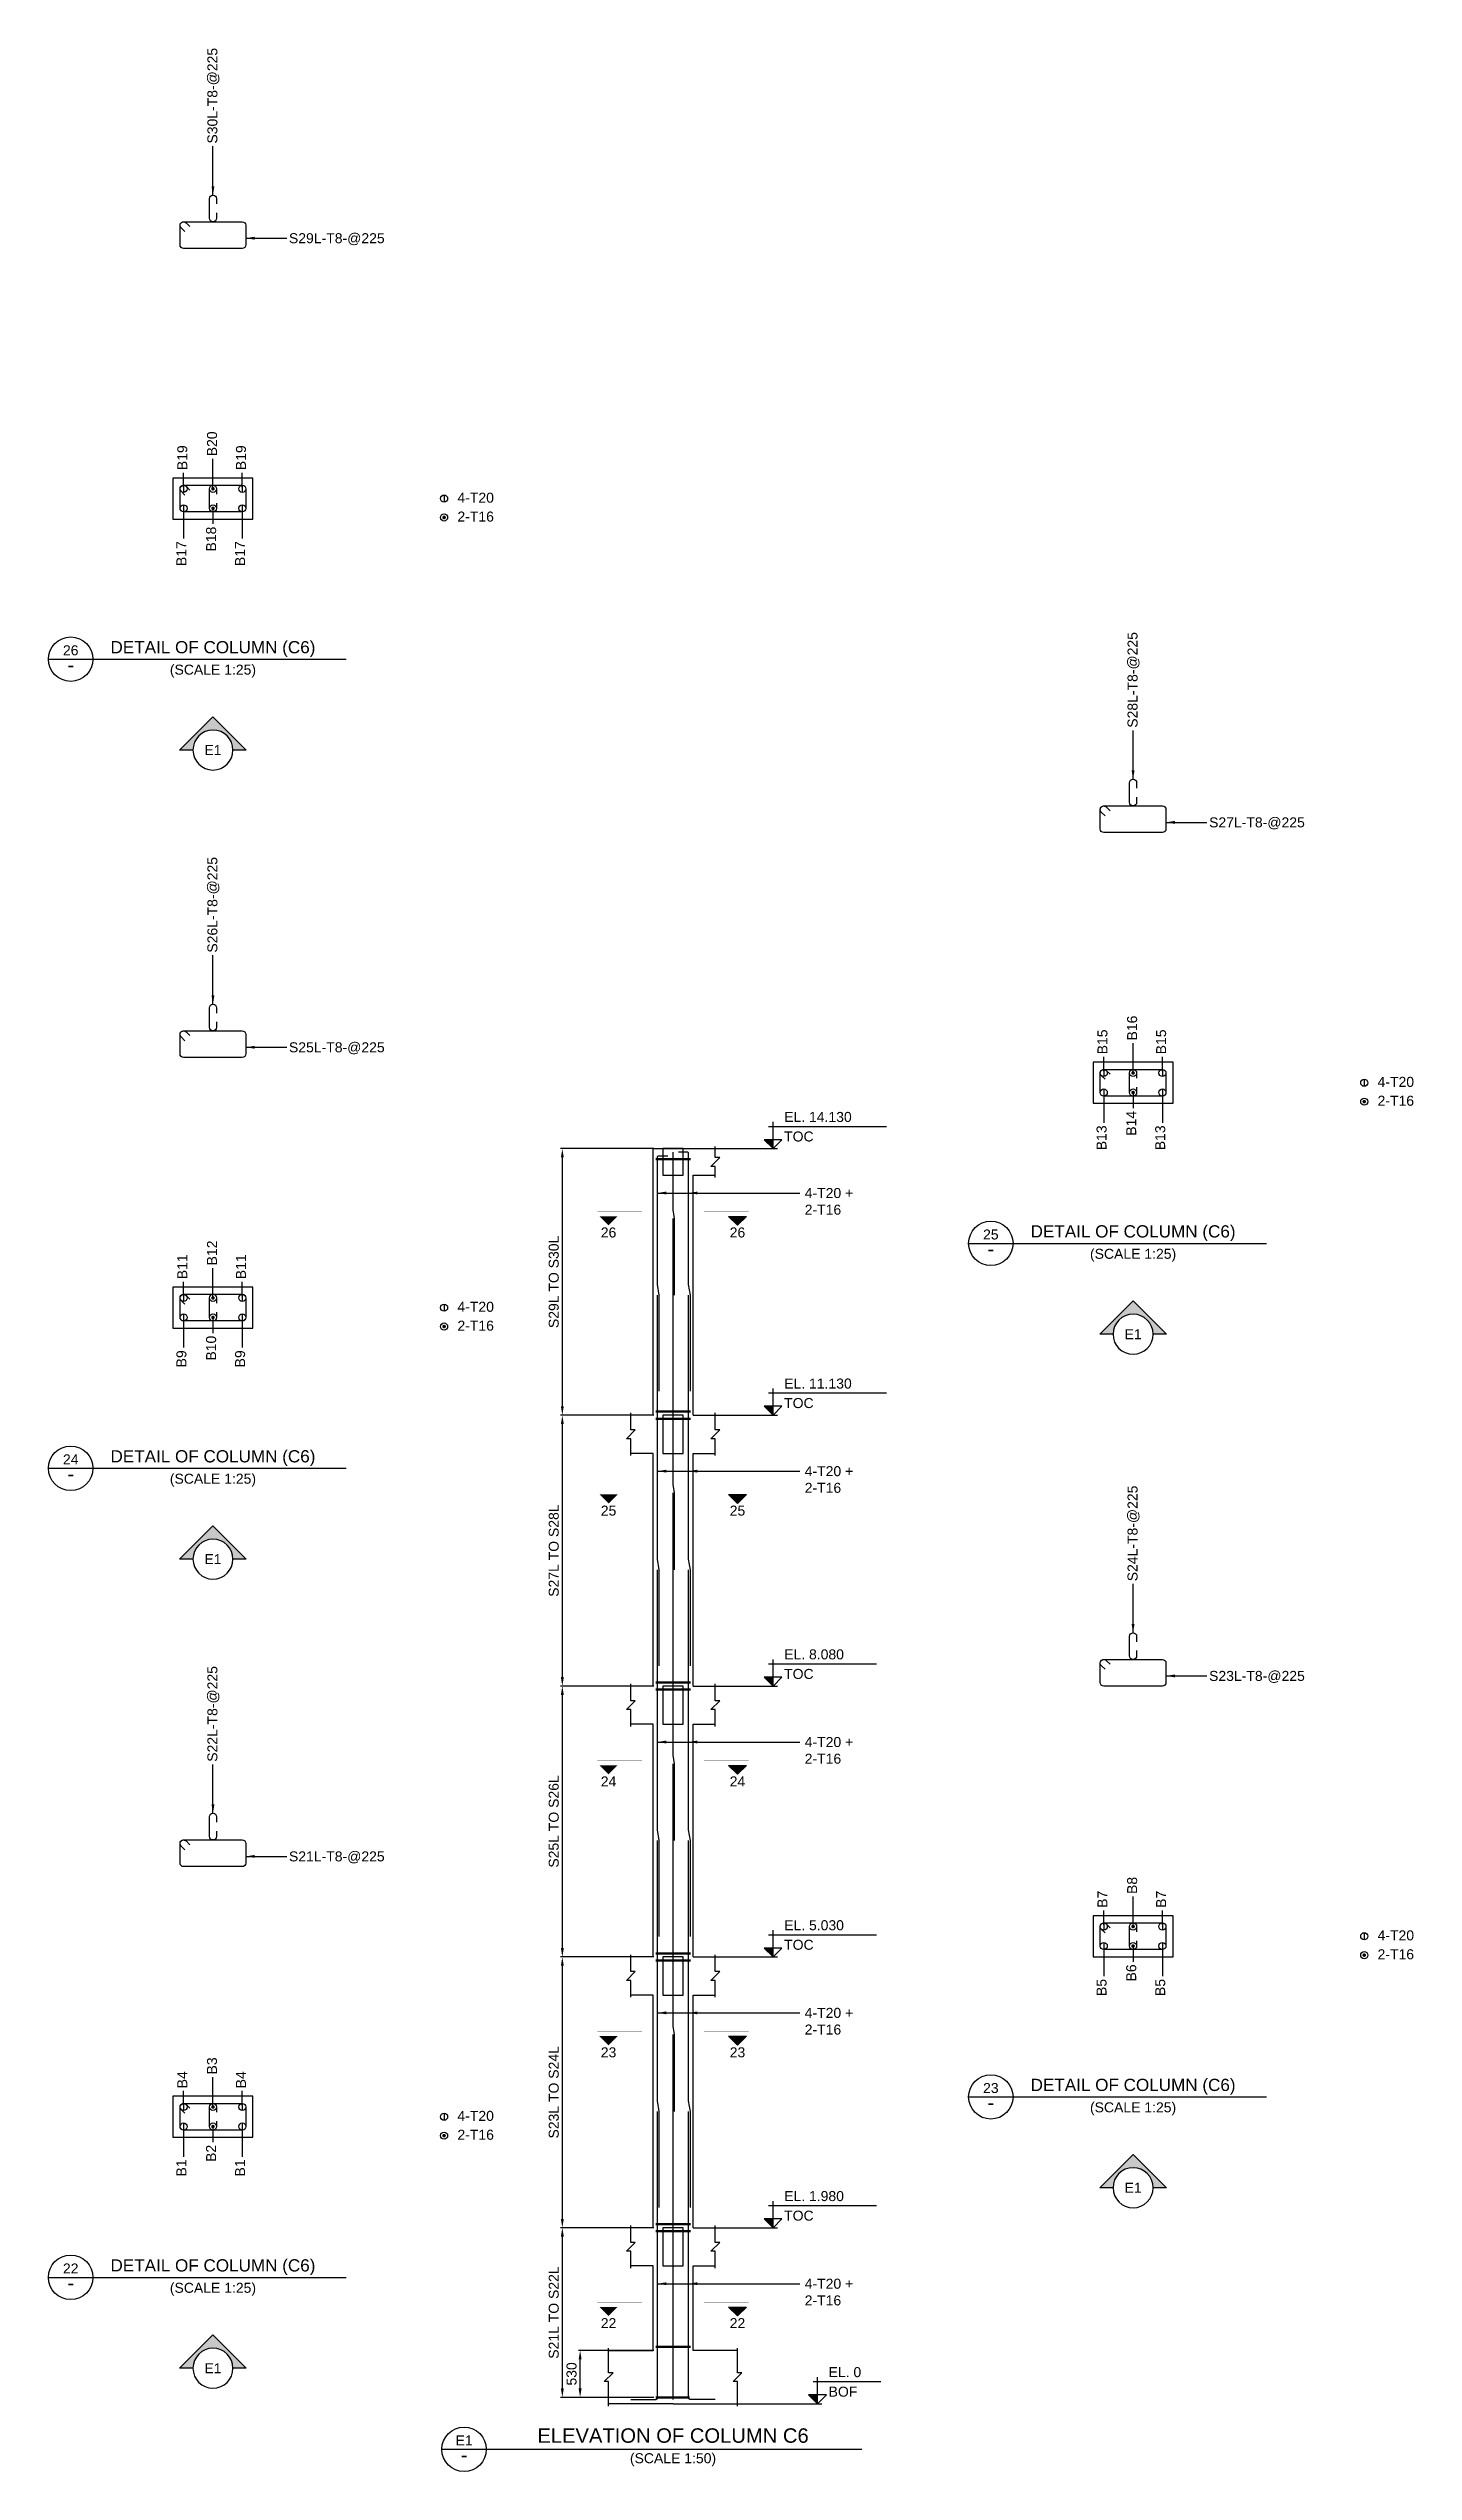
# Model space of a CAD drawing. Header units: inches. Extents: x -14050 to 64750, y -1525 to 593364.
# Drawn here: x -14050 to 16659, y 297353 to 351888 of the extents above; entities that cross this region are included whole.
import ezdxf
from ezdxf.enums import TextEntityAlignment as Align

# ---------------------------------------------------------------- set-up
doc = ezdxf.new("R2010")
doc.units = ezdxf.units.IN
doc.header["$MEASUREMENT"] = 0
doc.linetypes.add('SCHidden', pattern=[1000, 500, -500])
for name, color, linetype in [('colSectionMarkLayer', 5, 'Continuous'), ('Concrete Line', 2, 'Continuous'), ('Dim', 31, 'Continuous'), ('Hatch', 25, 'Continuous'), ('Labels', 4, 'Continuous'), ('Link', 225, 'Continuous'), ('Reinforcement', 130, 'Continuous'), ('Text', 31, 'Continuous'), ('Text_Scale', 31, 'Continuous')]:
    doc.layers.add(name, color=color, linetype=linetype)
doc.styles.add('SC-BBS1', font='SansSerif')
doc.styles.add('SC-COL2', font='sanss___.ttf')
doc.styles.get("Standard").update_dxf_attribs({"font": 'txt.shx'})
doc.dimstyles.new('ColumnSch', dxfattribs={"dimtxt": 225, "dimasz": 200, "dimexe": 38, "dimexo": 38, "dimgap": 80, "dimtad": 1, "dimtoh": 1, "dimdec": 0, "dimzin": 0, "dimdsep": 46, "dimtxsty": 'SC-BBS1', "dimcen": 0.09, "dimclrd": 8, "dimclre": 8, "dimclrt": 31, "dimadec": 0, "dimazin": 0, "dimtfac": 1, "dimtdec": 0, "dimtix": 1, "dimtofl": 0, "dimtmove": 0, "dimatfit": 3, "dimfxl": 1, "dimtolj": 1, "dimtzin": 0, "dimarcsym": 0})
doc.dimstyles.get("Standard").update_dxf_attribs({"dimtxt": 0.18, "dimasz": 200, "dimexe": 0.18, "dimexo": 0.0625, "dimgap": 0.09, "dimtad": 0, "dimtih": 1, "dimtoh": 1, "dimdec": 4, "dimzin": 0, "dimdsep": 46, "dimtxsty": 'Standard', "dimcen": 0.09, "dimadec": 0, "dimazin": 0, "dimtfac": 1, "dimtdec": 4, "dimtofl": 0, "dimtmove": 0, "dimatfit": 3, "dimfxl": 1, "dimtolj": 1, "dimtzin": 0, "dimarcsym": 0})

msp = doc.modelspace()

# ---------------------------------------------------------------- texts
at = {"layer": 'colSectionMarkLayer', "style": 'SC-BBS1'}
for s, p in [('26', (-1450, 325353)), ('26', (1450, 325353)), ('25', (-1450, 319093)), ('25', (1450, 319093)), ('24', (-1450, 312997)), ('24', (1450, 312997)), ('23', (-1450, 306901)), ('23', (1450, 306901)), ('22', (-1450, 300805)), ('22', (1450, 300805))]:
    msp.add_text(s, height=225, dxfattribs=at).set_placement(p, align=Align.TOP_CENTER)
at = {"layer": 'Dim', "style": 'SC-COL2'}
for s, p in [('B20', (-10372, 342710)), ('B19', (-11040, 342398)), ('B19', (-9720, 342398)), ('B16', (10328, 329562)), ('B15', (9660, 329250)), ('B15', (10980, 329250)), ('B12', (-10372, 324500)), ('B11', (-11040, 324188)), ('B11', (-9720, 324188)), ('B7', (9660, 310040)), ('B8', (10328, 310352)), ('B7', (10980, 310040)), ('B3', (-10372, 306290)), ('B4', (-11040, 305978)), ('B4', (-9720, 305978))]:
    msp.add_text(s, height=225, rotation=90, dxfattribs=at).set_placement(p, align=Align.MIDDLE_LEFT)
for s, p in [('B18', (-10392, 341126)), ('B17', (-11060, 340798)), ('B17', (-9740, 340798)), ('B14', (10308, 327978)), ('B13', (9640, 327650)), ('B13', (10960, 327650)), ('B10', (-10392, 322916)), ('B9', (-11060, 322588)), ('B9', (-9740, 322588)), ('B6', (10308, 308768)), ('B5', (9640, 308440)), ('B5', (10960, 308440)), ('B1', (-11060, 304378)), ('B2', (-10392, 304706)), ('B1', (-9740, 304378))]:
    msp.add_text(s, height=225, rotation=90, dxfattribs=at).set_placement(p, align=Align.MIDDLE_RIGHT)
at = {"layer": 'Labels', "style": 'SC-BBS1'}
for s, height, p in [('26', 225, (-13550, 338163)), ('DETAIL OF COLUMN (C6)', 275, (-10350, 338193)), ('25', 225, (7150, 325015)), ('DETAIL OF COLUMN (C6)', 275, (10350, 325045)), ('24', 225, (-13550, 319953)), ('DETAIL OF COLUMN (C6)', 275, (-10350, 319983)), ('23', 225, (7150, 305805)), ('DETAIL OF COLUMN (C6)', 275, (10350, 305835)), ('DETAIL OF COLUMN (C6)', 275, (-10350, 301773)), ('22', 225, (-13550, 301743)), ('ELEVATION OF COLUMN C6', 325, (0, 297903)), ('E1', 225, (-4700, 297873))]:
    msp.add_text(s, height=height, dxfattribs=at).set_placement(p, align=Align.BOTTOM_CENTER)
for s, height, p in [('-', 325, (-13550, 338018)), ('E1', 225, (-10350, 336098)), ('-', 325, (7150, 324870)), ('E1', 225, (10350, 322950)), ('-', 325, (-13550, 319808)), ('E1', 225, (-10350, 317888)), ('-', 325, (7150, 305660)), ('E1', 225, (10350, 303740)), ('-', 325, (-13550, 301598)), ('E1', 225, (-10350, 299678)), ('-', 325, (-4700, 297728))]:
    msp.add_text(s, height=height, dxfattribs=at).set_placement(p, align=Align.MIDDLE_CENTER)
at = {"layer": 'Text', "style": 'SC-BBS1'}
for s, p in [('S30L-T8-@225', (-10250, 349748)), ('S28L-T8-@225', (10450, 336600)), ('S26L-T8-@225', (-10250, 331538)), ('S24L-T8-@225', (10450, 317390)), ('S22L-T8-@225', (-10250, 313328))]:
    msp.add_text(s, height=225, rotation=90, dxfattribs=at).set_placement(p)
for s, p in [('S29L-T8-@225', (-8640, 347618)), ('4-T20', (-4850, 341778)), ('2-T16', (-4850, 341353)), ('S27L-T8-@225', (12060, 334470)), ('S25L-T8-@225', (-8640, 329408)), ('4-T20', (15850, 328630)), ('2-T16', (15850, 328205)), ('4-T20', (-4850, 323568)), ('2-T16', (-4850, 323143)), ('S23L-T8-@225', (12060, 315260)), ('S21L-T8-@225', (-8640, 311198)), ('4-T20', (15850, 309420)), ('2-T16', (15850, 308995)), ('4-T20', (-4850, 305358)), ('2-T16', (-4850, 304933))]:
    msp.add_text(s, height=225, dxfattribs=at).set_placement(p, align=Align.MIDDLE_LEFT)
for p in [(-10350, 337728), (10350, 324580), (-10350, 319518), (10350, 305370), (-10350, 301308)]:
    msp.add_text('(SCALE 1:25)', height=225, dxfattribs=at).set_placement(p, align=Align.BOTTOM_CENTER)
for s, p in [('EL. 14.130', (2500, 327728)), ('TOC', (2500, 327288)), ('EL. 11.130', (2500, 321728)), ('TOC', (2500, 321288)), ('EL. 8.080', (2500, 315632)), ('TOC', (2500, 315192)), ('EL. 5.030', (2500, 309536)), ('TOC', (2500, 309096)), ('TOC', (2500, 303000)), ('EL. 1.980', (2500, 303440)), ('EL. 0', (3500, 299478)), ('BOF', (3500, 299038))]:
    msp.add_text(s, height=225, dxfattribs=at).set_placement(p)
at = {"layer": 'Text', "char_height": 225, "attachment_point": 1, "style": 'SC-BBS1'}
for insert in [(2962.5, 326240.5), (2962.5, 319980.5), (2962.5, 313884.5), (2962.5, 307788.5), (2962.5, 301692.5)]:
    msp.add_mtext('4-T20 + \\P2-T16', dxfattribs=dict(at, insert=insert))
at = {"layer": 'Text_Scale', "style": 'SC-BBS1'}
msp.add_text('(SCALE 1:50)', height=225, dxfattribs=at).set_placement((0, 297473), align=Align.BOTTOM_CENTER)

# ---------------------------------------------------------------- blocks, each defined once
blk = doc.blocks.new('*D70')
at = {"color": 8, "linetype": 'ByBlock', "lineweight": -2}
for p, q in [((-428, 302840), (-2528, 302840)), ((-2490, 299222), (-2490, 302640)), ((-428, 299022), (-2528, 299022))]:
    blk.add_line(p, q, dxfattribs=at)
at = {"color": 8}
for points in [[(-2490, 302840), (-2457, 302640), (-2523, 302640)], [(-2490, 299022), (-2523, 299222), (-2457, 299222)]]:
    blk.add_solid(points, dxfattribs=at)
at = {"layer": 'DEFPOINTS', "color": 31}
for p in [(-390, 302840), (-2490, 299022), (-390, 299022)]:
    blk.add_point(p, dxfattribs=at)
at = {"color": 31, "insert": (-2682, 300931), "char_height": 225, "attachment_point": 5, "rotation": 90, "style": 'SC-BBS1'}
blk.add_mtext('\\A1;S21L TO S22L', dxfattribs=at)
blk = doc.blocks.new('*D71')
at = {"color": 8, "linetype": 'ByBlock', "lineweight": -2}
for p, q in [((-428, 300078), (-2128, 300078)), ((-2090, 299222), (-2090, 299878)), ((-428, 299022), (-2128, 299022))]:
    blk.add_line(p, q, dxfattribs=at)
at = {"color": 8}
for points in [[(-2090, 300078), (-2057, 299878), (-2123, 299878)], [(-2090, 299022), (-2123, 299222), (-2057, 299222)]]:
    blk.add_solid(points, dxfattribs=at)
at = {"layer": 'DEFPOINTS', "color": 31}
for p in [(-390, 300078), (-2090, 299022), (-390, 299022)]:
    blk.add_point(p, dxfattribs=at)
at = {"color": 31, "insert": (-2282, 299550), "char_height": 225, "attachment_point": 5, "rotation": 90, "style": 'SC-BBS1'}
blk.add_mtext('\\A1;530', dxfattribs=at)
blk = doc.blocks.new('*D72')
at = {"color": 8, "linetype": 'ByBlock', "lineweight": -2}
for p, q in [((-428, 308936), (-2528, 308936)), ((-2490, 303040), (-2490, 308736)), ((-428, 302840), (-2528, 302840))]:
    blk.add_line(p, q, dxfattribs=at)
at = {"color": 8}
for points in [[(-2490, 308936), (-2457, 308736), (-2523, 308736)], [(-2490, 302840), (-2523, 303040), (-2457, 303040)]]:
    blk.add_solid(points, dxfattribs=at)
at = {"layer": 'DEFPOINTS', "color": 31}
for p in [(-390, 308936), (-2490, 302840), (-390, 302840)]:
    blk.add_point(p, dxfattribs=at)
at = {"color": 31, "insert": (-2682, 305888), "char_height": 225, "attachment_point": 5, "rotation": 90, "style": 'SC-BBS1'}
blk.add_mtext('\\A1;S23L TO S24L', dxfattribs=at)
blk = doc.blocks.new('*D73')
at = {"color": 8, "linetype": 'ByBlock', "lineweight": -2}
for p, q in [((-428, 315032), (-2528, 315032)), ((-2490, 309136), (-2490, 314832)), ((-428, 308936), (-2528, 308936))]:
    blk.add_line(p, q, dxfattribs=at)
at = {"color": 8}
for points in [[(-2490, 315032), (-2457, 314832), (-2523, 314832)], [(-2490, 308936), (-2523, 309136), (-2457, 309136)]]:
    blk.add_solid(points, dxfattribs=at)
at = {"layer": 'DEFPOINTS', "color": 31}
for p in [(-390, 315032), (-2490, 308936), (-390, 308936)]:
    blk.add_point(p, dxfattribs=at)
at = {"color": 31, "insert": (-2682, 311984), "char_height": 225, "attachment_point": 5, "rotation": 90, "style": 'SC-BBS1'}
blk.add_mtext('\\A1;S25L TO S26L', dxfattribs=at)
blk = doc.blocks.new('*D74')
at = {"color": 8, "linetype": 'ByBlock', "lineweight": -2}
for p, q in [((-428, 321128), (-2528, 321128)), ((-2490, 315232), (-2490, 320928)), ((-428, 315032), (-2528, 315032))]:
    blk.add_line(p, q, dxfattribs=at)
at = {"color": 8}
for points in [[(-2490, 321128), (-2457, 320928), (-2523, 320928)], [(-2490, 315032), (-2523, 315232), (-2457, 315232)]]:
    blk.add_solid(points, dxfattribs=at)
at = {"layer": 'DEFPOINTS', "color": 31}
for p in [(-390, 321128), (-2490, 315032), (-390, 315032)]:
    blk.add_point(p, dxfattribs=at)
at = {"color": 31, "insert": (-2682, 318080), "char_height": 225, "attachment_point": 5, "rotation": 90, "style": 'SC-BBS1'}
blk.add_mtext('\\A1;S27L TO S28L', dxfattribs=at)
blk = doc.blocks.new('*D75')
at = {"color": 8, "linetype": 'ByBlock', "lineweight": -2}
for p, q in [((-428, 327128), (-2528, 327128)), ((-2490, 321328), (-2490, 326928)), ((-428, 321128), (-2528, 321128))]:
    blk.add_line(p, q, dxfattribs=at)
at = {"color": 8}
for points in [[(-2490, 327128), (-2457, 326928), (-2523, 326928)], [(-2490, 321128), (-2523, 321328), (-2457, 321328)]]:
    blk.add_solid(points, dxfattribs=at)
at = {"layer": 'DEFPOINTS', "color": 31}
for p in [(-390, 327128), (-2490, 321128), (-390, 321128)]:
    blk.add_point(p, dxfattribs=at)
at = {"color": 31, "insert": (-2682, 324128), "char_height": 225, "attachment_point": 5, "rotation": 90, "style": 'SC-BBS1'}
blk.add_mtext('\\A1;S29L TO S30L', dxfattribs=at)

# ---------------------------------------------------------------- dimensions: what is measured, and where the dimension line sits
at = {"layer": 'Dim', "lineweight": 50}
for p1, p2, distance, text, picture, middle in [((-390, 321128), (-390, 327128), 2100, 'S29L TO S30L', '*D75', (-2490, 324128)), ((-390, 315032), (-390, 321128), 2100, 'S27L TO S28L', '*D74', (-2490, 318080)), ((-390, 308936), (-390, 315032), 2100, 'S25L TO S26L', '*D73', (-2490, 311984)), ((-390, 302840), (-390, 308936), 2100, 'S23L TO S24L', '*D72', (-2490, 305888)), ((-390, 299022), (-390, 302840), 2100, 'S21L TO S22L', '*D70', (-2490, 300931)), ((-390, 299022), (-390, 300078), 1700, '530', '*D71', (-2090, 299550))]:
    dim = msp.add_aligned_dim(p1=p1, p2=p2, distance=distance, text=text, dimstyle='ColumnSch', dxfattribs=at)
    dim.commit()
    dim.dimension.update_dxf_attribs({"geometry": picture, "text_midpoint": middle})

# ---------------------------------------------------------------- hatches: boundary and pattern name
at = {"layer": 'Hatch'}
h = msp.add_hatch(color=256, dxfattribs=at)
edge = h.paths.add_edge_path(flags=16)
edge.add_line((-10800, 336098), (-11100, 336098))
edge.add_line((-11100, 336098), (-10350, 336848))
edge.add_line((-10350, 336848), (-9600, 336098))
edge.add_line((-9600, 336098), (-9900, 336098))
edge.add_arc((-10350, 336098), 450, 0, 180)
for points in [[(2250, 327128), (2250, 327328), (2050, 327328)], [(-1650, 325603), (-1450, 325403), (-1250, 325603), (-1650, 325603)], [(1650, 325603), (1450, 325403), (1250, 325603), (1650, 325603)], [(2250, 321128), (2250, 321328), (2050, 321328)], [(-1650, 319343), (-1450, 319143), (-1250, 319343), (-1650, 319343)], [(1650, 319343), (1450, 319143), (1250, 319343), (1650, 319343)], [(2250, 315032), (2250, 315232), (2050, 315232)], [(-1650, 313247), (-1450, 313047), (-1250, 313247), (-1650, 313247)], [(1650, 313247), (1450, 313047), (1250, 313247), (1650, 313247)], [(2250, 308936), (2250, 309136), (2050, 309136)], [(-1650, 307151), (-1450, 306951), (-1250, 307151), (-1650, 307151)], [(1650, 307151), (1450, 306951), (1250, 307151), (1650, 307151)], [(2250, 302840), (2250, 303040), (2050, 303040)], [(-1650, 301055), (-1450, 300855), (-1250, 301055), (-1650, 301055)], [(1650, 301055), (1450, 300855), (1250, 301055), (1650, 301055)], [(3250, 298878), (3250, 299078), (3050, 299078)]]:
    msp.add_hatch(color=256, dxfattribs=at).paths.add_polyline_path(points, flags=0)
h = msp.add_hatch(color=256, dxfattribs=at)
edge = h.paths.add_edge_path(flags=16)
edge.add_line((9900, 322950), (9600, 322950))
edge.add_line((9600, 322950), (10350, 323700))
edge.add_line((10350, 323700), (11100, 322950))
edge.add_line((11100, 322950), (10800, 322950))
edge.add_arc((10350, 322950), 450, 0, 180)
h = msp.add_hatch(color=256, dxfattribs=at)
edge = h.paths.add_edge_path(flags=16)
edge.add_line((-10800, 317888), (-11100, 317888))
edge.add_line((-11100, 317888), (-10350, 318638))
edge.add_line((-10350, 318638), (-9600, 317888))
edge.add_line((-9600, 317888), (-9900, 317888))
edge.add_arc((-10350, 317888), 450, 0, 180)
h = msp.add_hatch(color=256, dxfattribs=at)
edge = h.paths.add_edge_path(flags=16)
edge.add_line((9900, 303740), (9600, 303740))
edge.add_line((9600, 303740), (10350, 304490))
edge.add_line((10350, 304490), (11100, 303740))
edge.add_line((11100, 303740), (10800, 303740))
edge.add_arc((10350, 303740), 450, 0, 180)
h = msp.add_hatch(color=256, dxfattribs=at)
edge = h.paths.add_edge_path(flags=16)
edge.add_line((-10800, 299678), (-11100, 299678))
edge.add_line((-11100, 299678), (-10350, 300428))
edge.add_line((-10350, 300428), (-9600, 299678))
edge.add_line((-9600, 299678), (-9900, 299678))
edge.add_arc((-10350, 299678), 450, 0, 180)

# ---------------------------------------------------------------- linework, layer by layer
at = {"lineweight": 50}
for p, q in [((-390, 326888), (390, 326888)), ((-390, 321208), (390, 321208)), ((-390, 321048), (390, 321048)), ((-390, 315112), (390, 315112)), ((-390, 314952), (390, 314952)), ((-390, 309016), (390, 309016)), ((-390, 308856), (390, 308856)), ((-390, 302920), (390, 302920)), ((-390, 302760), (390, 302760)), ((-390, 300158), (390, 300158)), ((-390, 299022), (370, 299022))]:
    msp.add_line(p, q, dxfattribs=at)
at = {"layer": 'colSectionMarkLayer'}
for p, q in [((-14050, 338143), (-7350, 338143)), ((2150, 327628), (4800, 327628)), ((2250, 327128), (2250, 327728)), ((450, 327128), (2350, 327128)), ((6650, 324995), (13350, 324995)), ((2150, 321628), (4800, 321628)), ((2250, 321128), (2250, 321728)), ((450, 321128), (2350, 321128)), ((-14050, 319933), (-7350, 319933)), ((2150, 315532), (4575, 315532)), ((2250, 315032), (2250, 315632)), ((450, 315032), (2350, 315032)), ((2150, 309436), (4575, 309436)), ((2250, 308936), (2250, 309536)), ((450, 308936), (2350, 308936)), ((6650, 305785), (13350, 305785)), ((2150, 303340), (4575, 303340)), ((2250, 302840), (2250, 303440)), ((450, 302840), (2350, 302840)), ((-14050, 301723), (-7350, 301723)), ((3250, 298878), (3250, 299478)), ((1450, 298878), (3350, 298878)), ((3150, 299378), (4675, 299378)), ((-5200, 297853), (4250, 297853))]:
    msp.add_line(p, q, dxfattribs=at)
for points in [[(-10800, 336098), (-11100, 336098), (-10350, 336848), (-9600, 336098), (-9900, 336098, 1), (-10800, 336098, 1), (-9900, 336098)], [(9900, 322950), (9600, 322950), (10350, 323700), (11100, 322950), (10800, 322950, 1), (9900, 322950, 1), (10800, 322950)], [(-10800, 317888), (-11100, 317888), (-10350, 318638), (-9600, 317888), (-9900, 317888, 1), (-10800, 317888, 1), (-9900, 317888)], [(9900, 303740), (9600, 303740), (10350, 304490), (11100, 303740), (10800, 303740, 1), (9900, 303740, 1), (10800, 303740)], [(-10800, 299678), (-11100, 299678), (-10350, 300428), (-9600, 299678), (-9900, 299678, 1), (-10800, 299678, 1), (-9900, 299678)]]:
    msp.add_lwpolyline(points, format="xyb", dxfattribs=at)
for points in [[(2250, 327128), (2450, 327328), (2050, 327328)], [(2250, 321128), (2450, 321328), (2050, 321328)], [(2250, 315032), (2450, 315232), (2050, 315232)], [(2250, 308936), (2450, 309136), (2050, 309136)], [(2250, 302840), (2450, 303040), (2050, 303040)], [(3250, 298878), (3450, 299078), (3050, 299078)]]:
    msp.add_lwpolyline(points, close=True, dxfattribs=at)
at = {"layer": 'colSectionMarkLayer', "const_width": 5}
for points in [[(-700, 325703), (-1700, 325703)], [(-1650, 325603), (-1450, 325403), (-1250, 325603), (-1650, 325603)], [(700, 325703), (1700, 325703)], [(-700, 319443), (-1700, 319443)], [(-1650, 319343), (-1450, 319143), (-1250, 319343), (-1650, 319343)], [(700, 319443), (1700, 319443)], [(-700, 313347), (-1700, 313347)], [(-1650, 313247), (-1450, 313047), (-1250, 313247), (-1650, 313247)], [(700, 313347), (1700, 313347)], [(-700, 307251), (-1700, 307251)], [(-1650, 307151), (-1450, 306951), (-1250, 307151), (-1650, 307151)], [(700, 307251), (1700, 307251)], [(-700, 301155), (-1700, 301155)], [(-1650, 301055), (-1450, 300855), (-1250, 301055), (-1650, 301055)], [(700, 301155), (1700, 301155)]]:
    msp.add_lwpolyline(points, dxfattribs=at)
at = {"layer": 'colSectionMarkLayer'}
for points in [[(1650, 325603), (1450, 325403), (1250, 325603), (1650, 325603)], [(1650, 319343), (1450, 319143), (1250, 319343), (1650, 319343)], [(1650, 313247), (1450, 313047), (1250, 313247), (1650, 313247)], [(1650, 307151), (1450, 306951), (1250, 307151), (1650, 307151)], [(1650, 301055), (1450, 300855), (1250, 301055), (1650, 301055)]]:
    msp.add_lwpolyline(points, dxfattribs=at)
for centre in [(-13550, 338143), (7150, 324995), (-13550, 319933), (7150, 305785), (-13550, 301723), (-4700, 297853)]:
    msp.add_circle(centre, 500, dxfattribs=at)
at = {"layer": 'Concrete Line'}
for p, q in [((-450, 321128), (-450, 327128)), ((-450, 327128), (950, 327128)), ((450, 321128), (450, 326528)), ((450, 326528), (950, 326528)), ((-450, 321128), (-950, 321128)), ((-450, 321128), (-450, 321128)), ((-450, 321128), (-450, 321128)), ((450, 321128), (450, 321128)), ((450, 321128), (450, 321128)), ((450, 321128), (950, 321128)), ((-450, 320268), (-950, 320268)), ((-450, 315032), (-450, 320268)), ((450, 315032), (450, 320268)), ((450, 320268), (950, 320268)), ((-450, 315032), (-950, 315032)), ((-450, 315032), (-450, 315032)), ((-450, 315032), (-450, 315032)), ((450, 315032), (450, 315032)), ((450, 315032), (450, 315032)), ((450, 315032), (950, 315032)), ((-450, 314172), (-950, 314172)), ((-450, 308936), (-450, 314172)), ((450, 308936), (450, 314172)), ((450, 314172), (950, 314172)), ((-450, 308936), (-950, 308936)), ((-450, 308936), (-450, 308936)), ((-450, 308936), (-450, 308936)), ((450, 308936), (450, 308936)), ((450, 308936), (450, 308936)), ((450, 308936), (950, 308936)), ((-450, 308076), (-950, 308076)), ((-450, 302840), (-450, 308076)), ((450, 302840), (450, 308076)), ((450, 308076), (950, 308076)), ((-450, 302840), (-950, 302840)), ((-450, 302840), (-450, 302840)), ((-450, 302840), (-450, 302840)), ((450, 302840), (450, 302840)), ((450, 302840), (450, 302840)), ((450, 302840), (950, 302840)), ((-450, 301980), (-950, 301980)), ((-450, 300078), (-450, 301980)), ((450, 300078), (450, 301980)), ((450, 301980), (950, 301980)), ((-1450, 300078), (-450, 300078)), ((1450, 300078), (450, 300078)), ((1450, 300078), (450, 300078)), ((0, 298878), (-1450, 298878)), ((0, 298878), (1450, 298878))]:
    msp.add_line(p, q, dxfattribs=at)
for points in [[(-11250, 341298), (-9450, 341298), (-9450, 341298), (-9450, 342218), (-9450, 342218), (-11250, 342218), (-11250, 342218), (-11250, 341298)], [(9450, 328150), (11250, 328150), (11250, 328150), (11250, 329070), (11250, 329070), (9450, 329070), (9450, 329070), (9450, 328150)], [(-230, 327128), (-230, 326528), (230, 326528), (230, 327128)], [(-11250, 323088), (-9450, 323088), (-9450, 323088), (-9450, 324008), (-9450, 324008), (-11250, 324008), (-11250, 324008), (-11250, 323088)], [(-230, 321128), (-230, 320268), (230, 320268), (230, 321128)], [(-230, 315032), (-230, 314172), (230, 314172), (230, 315032)], [(9450, 308940), (11250, 308940), (11250, 308940), (11250, 309860), (11250, 309860), (9450, 309860), (9450, 309860), (9450, 308940)], [(-230, 308936), (-230, 308076), (230, 308076), (230, 308936)], [(-11250, 304878), (-9450, 304878), (-9450, 304878), (-9450, 305798), (-9450, 305798), (-11250, 305798), (-11250, 305798), (-11250, 304878)], [(-230, 302840), (-230, 301980), (230, 301980), (230, 302840)]]:
    msp.add_lwpolyline(points, close=True, dxfattribs=at)
for points in [[(950, 326478), (950, 326728), (850, 326728), (1050, 326928), (950, 326928), (950, 327178)], [(-950, 320218), (-950, 320598), (-1050, 320598), (-850, 320798), (-950, 320798), (-950, 321178)], [(950, 320218), (950, 320598), (850, 320598), (1050, 320798), (950, 320798), (950, 321178)], [(-950, 314122), (-950, 314502), (-1050, 314502), (-850, 314702), (-950, 314702), (-950, 315082)], [(950, 314122), (950, 314502), (850, 314502), (1050, 314702), (950, 314702), (950, 315082)], [(-950, 308026), (-950, 308406), (-1050, 308406), (-850, 308606), (-950, 308606), (-950, 308986)], [(950, 308026), (950, 308406), (850, 308406), (1050, 308606), (950, 308606), (950, 308986)], [(-950, 301930), (-950, 302310), (-1050, 302310), (-850, 302510), (-950, 302510), (-950, 302890)], [(950, 301930), (950, 302310), (850, 302310), (1050, 302510), (950, 302510), (950, 302890)], [(-1450, 298828), (-1450, 299378), (-1550, 299378), (-1350, 299578), (-1450, 299578), (-1450, 300128)], [(1450, 298828), (1450, 299378), (1350, 299378), (1550, 299578), (1450, 299578), (1450, 300128)]]:
    msp.add_lwpolyline(points, dxfattribs=at)
at = {"layer": 'Concrete Line', "linetype": 'SCHidden', "ltscale": 0.3}
for points in [[(-230, 321128), (-230, 320268), (230, 320268), (230, 321128)], [(-230, 315032), (-230, 314172), (230, 314172), (230, 315032)], [(-230, 308936), (-230, 308076), (230, 308076), (230, 308936)], [(-230, 302840), (-230, 301980), (230, 301980), (230, 302840)]]:
    msp.add_lwpolyline(points, close=True, dxfattribs=at)
at = {"layer": 'Dim', "color": 8}
for p, q in [((-10350, 342010), (-10350, 342650)), ((-11010, 342018), (-11010, 342338)), ((-9690, 342018), (-9690, 342338)), ((-11010, 341498), (-11010, 340858)), ((-10350, 341506), (-10350, 341186)), ((-9690, 341498), (-9690, 340858)), ((10350, 328862), (10350, 329502)), ((9690, 328870), (9690, 329190)), ((11010, 328870), (11010, 329190)), ((9690, 328350), (9690, 327710)), ((10350, 328358), (10350, 328038)), ((11010, 328350), (11010, 327710)), ((-11010, 323808), (-11010, 324128)), ((-10350, 323800), (-10350, 324440)), ((-9690, 323808), (-9690, 324128)), ((-11010, 323288), (-11010, 322648)), ((-10350, 323296), (-10350, 322976)), ((-9690, 323288), (-9690, 322648)), ((9690, 309660), (9690, 309980)), ((10350, 309652), (10350, 310292)), ((11010, 309660), (11010, 309980)), ((9690, 309140), (9690, 308500)), ((10350, 309148), (10350, 308828)), ((11010, 309140), (11010, 308500)), ((-10350, 305590), (-10350, 306230)), ((-11010, 305598), (-11010, 305918)), ((-9690, 305598), (-9690, 305918)), ((-11010, 305078), (-11010, 304438)), ((-10350, 305086), (-10350, 304766)), ((-9690, 305078), (-9690, 304438))]:
    msp.add_line(p, q, dxfattribs=at)
at = {"layer": 'Link'}
for points in [[(-10270, 348188), (-10270, 348068, -1), (-10430, 348068), (-10430, 348508, -1), (-10270, 348508), (-10270, 348388)], [(-10981.7, 347766.6), (-11066.6, 347851.4, -0.668178), (-11010, 347988), (-9690, 347988, -0.4142136), (-9610, 347908), (-9610, 347468, -0.4142136), (-9690, 347388), (-11010, 347388, -0.4142136), (-11090, 347468), (-11090, 347908, -0.6681793), (-10953.4, 347964.6), (-10868.6, 347879.7)], [(-10981.7, 341836.6), (-11066.6, 341921.4, -0.668178), (-11010, 342058), (-9690, 342058, -0.4142136), (-9610, 341978), (-9610, 341538, -0.4142136), (-9690, 341458), (-11010, 341458, -0.4142136), (-11090, 341538), (-11090, 341978, -0.6681793), (-10953.4, 342034.6), (-10868.6, 341949.7)], [(-10270, 341658), (-10270, 341538, -1), (-10430, 341538), (-10430, 341978, -1), (-10270, 341978), (-10270, 341858)], [(10430, 335040), (10430, 334920, -1), (10270, 334920), (10270, 335360, -1), (10430, 335360), (10430, 335240)], [(9718.3, 334618.6), (9633.4, 334703.4, -0.668178), (9690, 334840), (11010, 334840, -0.4142136), (11090, 334760), (11090, 334320, -0.4142136), (11010, 334240), (9690, 334240, -0.4142136), (9610, 334320), (9610, 334760, -0.6681793), (9746.6, 334816.6), (9831.4, 334731.7)], [(-10270, 329978), (-10270, 329858, -1), (-10430, 329858), (-10430, 330298, -1), (-10270, 330298), (-10270, 330178)], [(-10981.7, 329556.6), (-11066.6, 329641.4, -0.668178), (-11010, 329778), (-9690, 329778, -0.4142136), (-9610, 329698), (-9610, 329258, -0.4142136), (-9690, 329178), (-11010, 329178, -0.4142136), (-11090, 329258), (-11090, 329698, -0.6681793), (-10953.4, 329754.6), (-10868.6, 329669.7)], [(9718.3, 328688.6), (9633.4, 328773.4, -0.668178), (9690, 328910), (11010, 328910, -0.4142136), (11090, 328830), (11090, 328390, -0.4142136), (11010, 328310), (9690, 328310, -0.4142136), (9610, 328390), (9610, 328830, -0.6681793), (9746.6, 328886.6), (9831.4, 328801.7)], [(10430, 328510), (10430, 328390, -1), (10270, 328390), (10270, 328830, -1), (10430, 328830), (10430, 328710)], [(-10981.7, 323626.6), (-11066.6, 323711.4, -0.668178), (-11010, 323848), (-9690, 323848, -0.4142136), (-9610, 323768), (-9610, 323328, -0.4142136), (-9690, 323248), (-11010, 323248, -0.4142136), (-11090, 323328), (-11090, 323768, -0.6681793), (-10953.4, 323824.6), (-10868.6, 323739.7)], [(-10270, 323448), (-10270, 323328, -1), (-10430, 323328), (-10430, 323768, -1), (-10270, 323768), (-10270, 323648)], [(10430, 315830), (10430, 315710, -1), (10270, 315710), (10270, 316150, -1), (10430, 316150), (10430, 316030)], [(9718.3, 315408.6), (9633.4, 315493.4, -0.668178), (9690, 315630), (11010, 315630, -0.4142136), (11090, 315550), (11090, 315110, -0.4142136), (11010, 315030), (9690, 315030, -0.4142136), (9610, 315110), (9610, 315550, -0.6681793), (9746.6, 315606.6), (9831.4, 315521.7)], [(-10270, 311768), (-10270, 311648, -1), (-10430, 311648), (-10430, 312088, -1), (-10270, 312088), (-10270, 311968)], [(-10981.7, 311346.6), (-11066.6, 311431.4, -0.668178), (-11010, 311568), (-9690, 311568, -0.4142136), (-9610, 311488), (-9610, 311048, -0.4142136), (-9690, 310968), (-11010, 310968, -0.4142136), (-11090, 311048), (-11090, 311488, -0.6681793), (-10953.4, 311544.6), (-10868.6, 311459.7)], [(9718.3, 309478.6), (9633.4, 309563.4, -0.668178), (9690, 309700), (11010, 309700, -0.4142136), (11090, 309620), (11090, 309180, -0.4142136), (11010, 309100), (9690, 309100, -0.4142136), (9610, 309180), (9610, 309620, -0.6681793), (9746.6, 309676.6), (9831.4, 309591.7)], [(10430, 309300), (10430, 309180, -1), (10270, 309180), (10270, 309620, -1), (10430, 309620), (10430, 309500)], [(-10981.7, 305416.6), (-11066.6, 305501.4, -0.668178), (-11010, 305638), (-9690, 305638, -0.4142136), (-9610, 305558), (-9610, 305118, -0.4142136), (-9690, 305038), (-11010, 305038, -0.4142136), (-11090, 305118), (-11090, 305558, -0.6681793), (-10953.4, 305614.6), (-10868.6, 305529.7)], [(-10270, 305238), (-10270, 305118, -1), (-10430, 305118), (-10430, 305558, -1), (-10270, 305558), (-10270, 305438)]]:
    msp.add_lwpolyline(points, format="xyb", dxfattribs=at)
at = {"layer": 'Reinforcement', "color": 130}
for points in [[(-11010, 342058), (-11010, 341898)], [(-9690, 342058), (-9690, 341898)], [(-11010, 341618), (-11010, 341458)], [(-9690, 341618), (-9690, 341458)], [(-5150, 341838), (-5150, 341678)], [(9690, 328910), (9690, 328750)], [(11010, 328910), (11010, 328750)], [(9690, 328470), (9690, 328310)], [(11010, 328470), (11010, 328310)], [(15550, 328690), (15550, 328530)], [(-11010, 323848), (-11010, 323688)], [(-11010, 323408), (-11010, 323248)], [(-9690, 323848), (-9690, 323688)], [(-9690, 323408), (-9690, 323248)], [(-5150, 323628), (-5150, 323468)], [(9690, 309700), (9690, 309540)], [(9690, 309260), (9690, 309100)], [(11010, 309700), (11010, 309540)], [(11010, 309260), (11010, 309100)], [(15550, 309480), (15550, 309320)], [(-11010, 305638), (-11010, 305478)], [(-9690, 305638), (-9690, 305478)], [(-5150, 305418), (-5150, 305258)], [(-11010, 305198), (-11010, 305038)], [(-9690, 305198), (-9690, 305038)]]:
    msp.add_lwpolyline(points, dxfattribs=at)
at = {"layer": 'Reinforcement', "color": 130, "const_width": 40}
for points in [[(-10370, 341978, 1), (-10330, 341978, 1)], [(-10370, 341538, 1), (-10330, 341538, 1)], [(-5170, 341333, 1), (-5130, 341333, 1)], [(10330, 328830, 1), (10370, 328830, 1)], [(10330, 328390, 1), (10370, 328390, 1)], [(15530, 328185, 1), (15570, 328185, 1)], [(-10370, 323768, 1), (-10330, 323768, 1)], [(-10370, 323328, 1), (-10330, 323328, 1)], [(-5170, 323123, 1), (-5130, 323123, 1)], [(10330, 309620, 1), (10370, 309620, 1)], [(10330, 309180, 1), (10370, 309180, 1)], [(15530, 308975, 1), (15570, 308975, 1)], [(-10370, 305558, 1), (-10330, 305558, 1)], [(-10370, 305118, 1), (-10330, 305118, 1)], [(-5170, 304913, 1), (-5130, 304913, 1)]]:
    msp.add_lwpolyline(points, format="xyb", close=True, dxfattribs=at)
at = {"layer": 'Reinforcement'}
for points in [[(-310, 321668), (-310, 323828), (-350, 324068), (-350, 326938, -0.4142136), (-320, 326968), (-120, 326968)], [(390, 321668), (390, 323828), (350, 324068), (350, 327018, 0.4142136), (320, 327048), (120, 327048)], [(-950, 298978), (-380, 298978, 0.4142136), (-350, 299008), (-350, 305458)], [(950, 298978), (380, 298978, -0.4142136), (350, 299008), (350, 305458)]]:
    msp.add_lwpolyline(points, format="xyb", dxfattribs=at)
for points in [[(32, 323828), (32, 325556), (0, 325748), (0, 327048), (0, 327048), (0, 327048)], [(32, 317650), (32, 319378), (0, 319570), (0, 325556)], [(-310, 315490), (-310, 317650), (-350, 317890), (-350, 323828)], [(390, 315490), (390, 317650), (350, 317890), (350, 323828)], [(32, 311554), (32, 313282), (0, 313474), (0, 319378)], [(-310, 309394), (-310, 311554), (-350, 311794), (-350, 317650)], [(390, 309394), (390, 311554), (350, 311794), (350, 317650)], [(32, 305458), (32, 307186), (0, 307378), (0, 313282)], [(-310, 303298), (-310, 305458), (-350, 305698), (-350, 311554)], [(390, 303298), (390, 305458), (350, 305698), (350, 311554)], [(0, 298978), (0, 298978), (0, 298978), (0, 307186)]]:
    msp.add_lwpolyline(points, dxfattribs=at)
at = {"layer": 'Reinforcement', "color": 130}
for centre in [(-11010, 341978), (-10350, 341978), (-9690, 341978), (-11010, 341538), (-10350, 341538), (-9690, 341538), (-5150, 341758), (-5150, 341333), (9690, 328830), (10350, 328830), (11010, 328830), (9690, 328390), (10350, 328390), (11010, 328390), (15550, 328610), (15550, 328185), (-11010, 323768), (-11010, 323328), (-10350, 323768), (-10350, 323328), (-9690, 323768), (-9690, 323328), (-5150, 323548), (-5150, 323123), (9690, 309620), (9690, 309180), (10350, 309620), (10350, 309180), (11010, 309620), (11010, 309180), (15550, 309400), (15550, 308975), (-11010, 305558), (-10350, 305558), (-9690, 305558), (-5150, 305338), (-11010, 305118), (-10350, 305118), (-9690, 305118), (-5150, 304913)]:
    msp.add_circle(centre, 80, dxfattribs=at)

msp.set_redraw_order([(e.dxf.handle, doc.entitydb.next_handle()) for e in msp.query("TEXT MTEXT ATTDEF DIMENSION ARC_DIMENSION")])  # texts and dimensions are drawn at this point

# ---------------------------------------------------------------- leaders
at = {"layer": 'Dim', "color": 8}
for points in [[(-10350, 348588), (-10350, 349688)], [(-9610, 347618), (-8690, 347618)], [(10350, 335440), (10350, 336540)], [(11090, 334470), (12010, 334470)], [(-10350, 330378), (-10350, 331478)], [(-9610, 329408), (-8690, 329408)], [(-350, 326128), (2850, 326128)], [(350, 326128), (2850, 326128)], [(-350, 319868), (2850, 319868)], [(350, 319868), (2850, 319868)], [(10350, 316230), (10350, 317330)], [(11090, 315260), (12010, 315260)], [(-350, 313772), (2850, 313772)], [(350, 313772), (2850, 313772)], [(-10350, 312168), (-10350, 313268)], [(-9610, 311198), (-8690, 311198)], [(-350, 307676), (2850, 307676)], [(350, 307676), (2850, 307676)], [(-350, 301580), (2850, 301580)], [(350, 301580), (2850, 301580)]]:
    msp.add_leader(points, dimstyle='Standard', dxfattribs=at)

doc.saveas('drawing.dxf')
